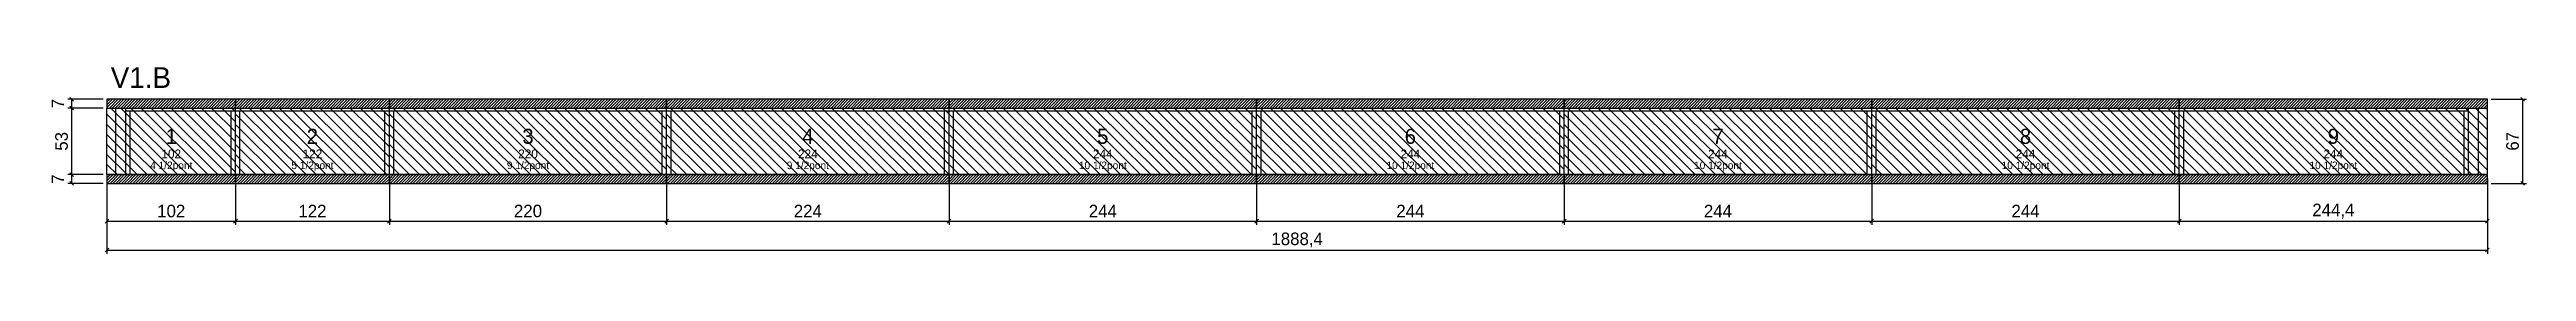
# Model space of a CAD drawing. Extents: x -69 to 4055, y -130 to 32.
# Drawn here: x 2090 to 4055, y -116 to 32 of the extents above; entities that cross this region are included whole.
import ezdxf
from ezdxf.enums import TextEntityAlignment as Align

# ---------------------------------------------------------------- set-up
doc = ezdxf.new("R2010")
doc.units = 0
for name, color, linetype in [('5', 5, 'Continuous'), ('COTA', 241, 'Continuous'), ('NOMENCLATURA', 7, 'Continuous'), ('Painéis', 200, 'Continuous'), ('Reaproveitamento', 30, 'Continuous'), ('SARR_2.2x7', 40, 'Continuous'), ('SARR_3.5x7', 81, 'Continuous'), ('SCO-___-LAJ', 224, 'Continuous'), ('texto', 7, 'Continuous')]:
    doc.layers.add(name, color=color, linetype=linetype)
doc.dimstyles.new('PAINEL', dxfattribs={"dimtxt": 10, "dimasz": 3, "dimexe": 3, "dimexo": 3, "dimgap": 3, "dimtad": 1, "dimblk": 'OBLIQUE', "dimblk1": 'OBLIQUE', "dimcen": 2.5, "dimclrd": 4, "dimclre": 4, "dimclrt": 240, "dimazin": 3, "dimtfac": 1, "dimtmove": 0, "dimatfit": 3})

msp = doc.modelspace()

# ---------------------------------------------------------------- texts
at = {"layer": '5'}
for s, height, p in [('1', 12, (2186.4, -22.5)), ('2', 12, (2298.4, -22.5)), ('3', 12, (2469.4, -22.5)), ('4', 12, (2691.4, -22.5)), ('5', 12, (2925.4, -22.5)), ('6', 12, (3169.4, -22.5)), ('7', 12, (3413.4, -22.5)), ('8', 12, (3657.4, -22.5)), ('9', 12, (3901.6, -22.5)), ('102', 7, (2186.4, -36.5)), ('122', 7, (2298.4, -36.5)), ('220', 7, (2469.4, -36.5)), ('224', 7, (2691.4, -36.5)), ('244', 7, (2925.4, -36.5)), ('244', 7, (3169.4, -36.5)), ('244', 7, (3413.4, -36.5)), ('244', 7, (3657.4, -36.5)), ('244', 7, (3901.6, -36.5))]:
    msp.add_text(s, height=height, dxfattribs=at).set_placement(p, align=Align.MIDDLE_CENTER)
at = {"layer": 'NOMENCLATURA'}
msp.add_text('V1.B', height=16.5, dxfattribs=at).set_placement((2138.4, 16))
at = {"layer": 'texto', "char_height": 6, "attachment_point": 5}
for s, insert in [('4 1/2pont', (2186.4, -46.5)), ('5 1/2pont', (2298.4, -46.5)), ('9 1/2pont', (2469.4, -46.5)), ('9 1/2pont', (2691.4, -46.5)), ('10 1/2pont', (2925.4, -46.5)), ('10 1/2pont', (3169.4, -46.5)), ('10 1/2pont', (3413.4, -46.5)), ('10 1/2pont', (3657.4, -46.5)), ('10 1/2pont', (3901.6, -46.5))]:
    msp.add_mtext(s, dxfattribs=dict(at, insert=insert))

# ---------------------------------------------------------------- blocks, each defined once
blk = doc.blocks.new('_OBLIQUE')
at = {"color": 0, "linetype": 'BYBLOCK'}
blk.add_line((-0.5, -0.5), (0.5, 0.5), dxfattribs=at)

# ---------------------------------------------------------------- dimensions: what is measured, and where the dimension line sits
at = {"layer": 'COTA'}
for base, p1, p2 in [((2107.4, 0), (2135.4, 0), (2135.4, 7)), ((2107.4, -53), (2135.4, -53), (2135.4, 0)), ((4051.8, -60), (4023.8, -60), (4023.8, 7)), ((2107.4, -60), (2135.4, -60), (2135.4, -53))]:
    msp.add_linear_dim(base=base, p1=p1, p2=p2, angle=90, dimstyle='PAINEL', dxfattribs=at).render()
for base, p1, p2 in [((2135.4, -90), (2135.4, -53), (2237.4, -53)), ((2135.4, -113), (2135.4, -53), (4023.8, -53)), ((2237.4, -90), (2237.4, -53), (2359.4, -53)), ((2359.4, -90), (2359.4, -53), (2579.4, -53)), ((2579.4, -90), (2579.4, -53), (2803.4, -53)), ((2803.4, -90), (2803.4, -53), (3047.4, -53)), ((3047.4, -90), (3047.4, -53), (3291.4, -53)), ((3291.4, -90), (3291.4, -53), (3535.4, -53)), ((3535.4, -90), (3535.4, -53), (3779.4, -53)), ((3779.4, -90), (3779.4, -53), (4023.8, -53))]:
    msp.add_linear_dim(base=base, p1=p1, p2=p2, dimstyle='PAINEL', dxfattribs=at).render()

# ---------------------------------------------------------------- hatches: boundary and pattern name
at = {"layer": 'COTA'}
h = msp.add_hatch(dxfattribs=at)
h.set_pattern_fill('ANSI31', scale=0.5)
h.paths.add_polyline_path([(2135.4, 0), (2237.4, 0), (2237.4, 7), (2135.4, 7)])
h = msp.add_hatch(dxfattribs=at)
h.set_pattern_fill('ANSI31', scale=0.5)
h.paths.add_polyline_path([(2237.4, 0), (2359.4, 0), (2359.4, 7), (2237.4, 7)])
h = msp.add_hatch(dxfattribs=at)
h.set_pattern_fill('ANSI31', scale=0.5)
h.paths.add_polyline_path([(2359.4, 0), (2579.4, 0), (2579.4, 7), (2359.4, 7)])
h = msp.add_hatch(dxfattribs=at)
h.set_pattern_fill('ANSI31', scale=0.5)
h.paths.add_polyline_path([(2579.4, 0), (2803.4, 0), (2803.4, 7), (2579.4, 7)])
h = msp.add_hatch(dxfattribs=at)
h.set_pattern_fill('ANSI31', scale=0.5)
h.paths.add_polyline_path([(2803.4, 0), (3047.4, 0), (3047.4, 7), (2803.4, 7)])
h = msp.add_hatch(dxfattribs=at)
h.set_pattern_fill('ANSI31', scale=0.5)
h.paths.add_polyline_path([(3047.4, 0), (3291.4, 0), (3291.4, 7), (3047.4, 7)])
h = msp.add_hatch(dxfattribs=at)
h.set_pattern_fill('ANSI31', scale=0.5)
h.paths.add_polyline_path([(3291.4, 0), (3535.4, 0), (3535.4, 7), (3291.4, 7)])
h = msp.add_hatch(dxfattribs=at)
h.set_pattern_fill('ANSI31', scale=0.5)
h.paths.add_polyline_path([(3535.4, 0), (3779.4, 0), (3779.4, 7), (3535.4, 7)])
h = msp.add_hatch(dxfattribs=at)
h.set_pattern_fill('ANSI31', scale=0.5)
h.paths.add_polyline_path([(3779.4, 0), (4023.8, 0), (4023.8, 7), (3779.4, 7)])
h = msp.add_hatch(dxfattribs=at)
h.set_pattern_fill('ANSI31', scale=0.5)
h.paths.add_polyline_path([(2135.4, -60), (2237.4, -60), (2237.4, -53), (2135.4, -53)])
h = msp.add_hatch(dxfattribs=at)
h.set_pattern_fill('ANSI31', scale=0.5)
h.paths.add_polyline_path([(2237.4, -60), (2359.4, -60), (2359.4, -53), (2237.4, -53)])
h = msp.add_hatch(dxfattribs=at)
h.set_pattern_fill('ANSI31', scale=0.5)
h.paths.add_polyline_path([(2359.4, -60), (2579.4, -60), (2579.4, -53), (2359.4, -53)])
h = msp.add_hatch(dxfattribs=at)
h.set_pattern_fill('ANSI31', scale=0.5)
h.paths.add_polyline_path([(2579.4, -60), (2803.4, -60), (2803.4, -53), (2579.4, -53)])
h = msp.add_hatch(dxfattribs=at)
h.set_pattern_fill('ANSI31', scale=0.5)
h.paths.add_polyline_path([(2803.4, -60), (3047.4, -60), (3047.4, -53), (2803.4, -53)])
h = msp.add_hatch(dxfattribs=at)
h.set_pattern_fill('ANSI31', scale=0.5)
h.paths.add_polyline_path([(3047.4, -60), (3291.4, -60), (3291.4, -53), (3047.4, -53)])
h = msp.add_hatch(dxfattribs=at)
h.set_pattern_fill('ANSI31', scale=0.5)
h.paths.add_polyline_path([(3291.4, -60), (3535.4, -60), (3535.4, -53), (3291.4, -53)])
h = msp.add_hatch(dxfattribs=at)
h.set_pattern_fill('ANSI31', scale=0.5)
h.paths.add_polyline_path([(3535.4, -60), (3779.4, -60), (3779.4, -53), (3535.4, -53)])
h = msp.add_hatch(dxfattribs=at)
h.set_pattern_fill('ANSI31', scale=0.5)
h.paths.add_polyline_path([(3779.4, -60), (4023.8, -60), (4023.8, -53), (3779.4, -53)])

# ---------------------------------------------------------------- linework, layer by layer
at = {"layer": 'Painéis'}
for p, q in [((2135.4, 0), (2237.4, 0)), ((2135.4, -53), (2135.4, 0)), ((2237.4, -53), (2237.4, 0)), ((2237.4, -53), (2237.4, 0)), ((2237.4, 0), (2359.4, 0)), ((2237.4, -53), (2237.4, 0)), ((2359.4, -53), (2359.4, 0)), ((2359.4, -53), (2359.4, 0)), ((2359.4, 0), (2579.4, 0)), ((2359.4, -53), (2359.4, 0)), ((2579.4, -53), (2579.4, 0)), ((2579.4, -53), (2579.4, 0)), ((2579.4, 0), (2803.4, 0)), ((2579.4, -53), (2579.4, 0)), ((2803.4, -53), (2803.4, 0)), ((2803.4, -53), (2803.4, 0)), ((2803.4, 0), (3047.4, 0)), ((2803.4, -53), (2803.4, 0)), ((3047.4, -53), (3047.4, 0)), ((3047.4, -53), (3047.4, 0)), ((3047.4, 0), (3291.4, 0)), ((3047.4, -53), (3047.4, 0)), ((3291.4, -53), (3291.4, 0)), ((3291.4, -53), (3291.4, 0)), ((3291.4, 0), (3535.4, 0)), ((3291.4, -53), (3291.4, 0)), ((3535.4, -53), (3535.4, 0)), ((3535.4, -53), (3535.4, 0)), ((3535.4, 0), (3779.4, 0)), ((3535.4, -53), (3535.4, 0)), ((3779.4, -53), (3779.4, 0)), ((3779.4, -53), (3779.4, 0)), ((3779.4, 0), (4023.8, 0)), ((3779.4, -53), (3779.4, 0)), ((4023.8, -53), (4023.8, 0)), ((2135.4, -53), (2237.4, -53)), ((2237.4, -53), (2359.4, -53)), ((2359.4, -53), (2579.4, -53)), ((2579.4, -53), (2803.4, -53)), ((2803.4, -53), (3047.4, -53)), ((3047.4, -53), (3291.4, -53)), ((3291.4, -53), (3535.4, -53)), ((3535.4, -53), (3779.4, -53)), ((3779.4, -53), (4023.8, -53))]:
    msp.add_line(p, q, dxfattribs=at)
at = {"layer": 'Reaproveitamento', "color": 30}
for p, q in [((2191.4, -53), (2138.4, 0)), ((2199.4, -53), (2146.4, 0)), ((2207.4, -53), (2154.4, 0)), ((2215.4, -53), (2162.4, 0)), ((2223.4, -53), (2170.4, 0)), ((2231.4, -53), (2178.4, 0)), ((2237.4, -51), (2186.4, 0)), ((2237.4, -43), (2194.4, 0)), ((2237.4, -35), (2202.4, 0)), ((2237.4, -27), (2210.4, 0)), ((2237.4, -19), (2218.4, 0)), ((2237.4, -11), (2226.4, 0)), ((2237.4, -3), (2234.4, 0)), ((2293.4, -53), (2240.4, 0)), ((2301.4, -53), (2248.4, 0)), ((2309.4, -53), (2256.4, 0)), ((2317.4, -53), (2264.4, 0)), ((2325.4, -53), (2272.4, 0)), ((2333.4, -53), (2280.4, 0)), ((2341.4, -53), (2288.4, 0)), ((2349.4, -53), (2296.4, 0)), ((2357.4, -53), (2304.4, 0)), ((2359.4, -47), (2312.4, 0)), ((2359.4, -39), (2320.4, 0)), ((2359.4, -31), (2328.4, 0)), ((2359.4, -23), (2336.4, 0)), ((2359.4, -15), (2344.4, 0)), ((2359.4, -7), (2352.4, 0)), ((2415.4, -53), (2362.4, 0)), ((2423.4, -53), (2370.4, 0)), ((2431.4, -53), (2378.4, 0)), ((2439.4, -53), (2386.4, 0)), ((2447.4, -53), (2394.4, 0)), ((2455.4, -53), (2402.4, 0)), ((2463.4, -53), (2410.4, 0)), ((2471.4, -53), (2418.4, 0)), ((2479.4, -53), (2426.4, 0)), ((2487.4, -53), (2434.4, 0)), ((2495.4, -53), (2442.4, 0)), ((2503.4, -53), (2450.4, 0)), ((2511.4, -53), (2458.4, 0)), ((2519.4, -53), (2466.4, 0)), ((2527.4, -53), (2474.4, 0)), ((2535.4, -53), (2482.4, 0)), ((2543.4, -53), (2490.4, 0)), ((2551.4, -53), (2498.4, 0)), ((2559.4, -53), (2506.4, 0)), ((2567.4, -53), (2514.4, 0)), ((2575.4, -53), (2522.4, 0)), ((2579.4, -49), (2530.4, 0)), ((2579.4, -41), (2538.4, 0)), ((2579.4, -33), (2546.4, 0)), ((2579.4, -25), (2554.4, 0)), ((2579.4, -17), (2562.4, 0)), ((2579.4, -9), (2570.4, 0)), ((2579.4, -1), (2578.4, 0)), ((2635.4, -53), (2582.4, 0)), ((2643.4, -53), (2590.4, 0)), ((2651.4, -53), (2598.4, 0)), ((2659.4, -53), (2606.4, 0)), ((2667.4, -53), (2614.4, 0)), ((2675.4, -53), (2622.4, 0)), ((2683.4, -53), (2630.4, 0)), ((2691.4, -53), (2638.4, 0)), ((2699.4, -53), (2646.4, 0)), ((2707.4, -53), (2654.4, 0)), ((2715.4, -53), (2662.4, 0)), ((2723.4, -53), (2670.4, 0)), ((2731.4, -53), (2678.4, 0)), ((2739.4, -53), (2686.4, 0)), ((2747.4, -53), (2694.4, 0)), ((2755.4, -53), (2702.4, 0)), ((2763.4, -53), (2710.4, 0)), ((2771.4, -53), (2718.4, 0)), ((2779.4, -53), (2726.4, 0)), ((2787.4, -53), (2734.4, 0)), ((2795.4, -53), (2742.4, 0)), ((2803.4, -53), (2750.4, 0)), ((2803.4, -45), (2758.4, 0)), ((2803.4, -37), (2766.4, 0)), ((2803.4, -29), (2774.4, 0)), ((2803.4, -21), (2782.4, 0)), ((2803.4, -13), (2790.4, 0)), ((2803.4, -5), (2798.4, 0)), ((2859.4, -53), (2806.4, 0)), ((2867.4, -53), (2814.4, 0)), ((2875.4, -53), (2822.4, 0)), ((2883.4, -53), (2830.4, 0)), ((2891.4, -53), (2838.4, 0)), ((2899.4, -53), (2846.4, 0)), ((2907.4, -53), (2854.4, 0)), ((2915.4, -53), (2862.4, 0)), ((2923.4, -53), (2870.4, 0)), ((2931.4, -53), (2878.4, 0)), ((2939.4, -53), (2886.4, 0)), ((2947.4, -53), (2894.4, 0)), ((2955.4, -53), (2902.4, 0)), ((2963.4, -53), (2910.4, 0)), ((2971.4, -53), (2918.4, 0)), ((2979.4, -53), (2926.4, 0)), ((2987.4, -53), (2934.4, 0)), ((2995.4, -53), (2942.4, 0)), ((3003.4, -53), (2950.4, 0)), ((3011.4, -53), (2958.4, 0)), ((3019.4, -53), (2966.4, 0)), ((3027.4, -53), (2974.4, 0)), ((3035.4, -53), (2982.4, 0)), ((3043.4, -53), (2990.4, 0)), ((3047.4, -49), (2998.4, 0)), ((3047.4, -41), (3006.4, 0)), ((3047.4, -33), (3014.4, 0)), ((3047.4, -25), (3022.4, 0)), ((3047.4, -17), (3030.4, 0)), ((3047.4, -9), (3038.4, 0)), ((3047.4, -1), (3046.4, 0)), ((3103.4, -53), (3050.4, 0)), ((3111.4, -53), (3058.4, 0)), ((3119.4, -53), (3066.4, 0)), ((3127.4, -53), (3074.4, 0)), ((3135.4, -53), (3082.4, 0)), ((3143.4, -53), (3090.4, 0)), ((3151.4, -53), (3098.4, 0)), ((3159.4, -53), (3106.4, 0)), ((3167.4, -53), (3114.4, 0)), ((3175.4, -53), (3122.4, 0)), ((3183.4, -53), (3130.4, 0)), ((3191.4, -53), (3138.4, 0)), ((3199.4, -53), (3146.4, 0)), ((3207.4, -53), (3154.4, 0)), ((3215.4, -53), (3162.4, 0)), ((3223.4, -53), (3170.4, 0)), ((3231.4, -53), (3178.4, 0)), ((3239.4, -53), (3186.4, 0)), ((3247.4, -53), (3194.4, 0)), ((3255.4, -53), (3202.4, 0)), ((3263.4, -53), (3210.4, 0)), ((3271.4, -53), (3218.4, 0)), ((3279.4, -53), (3226.4, 0)), ((3287.4, -53), (3234.4, 0)), ((3291.4, -49), (3242.4, 0)), ((3291.4, -41), (3250.4, 0)), ((3291.4, -33), (3258.4, 0)), ((3291.4, -25), (3266.4, 0)), ((3291.4, -17), (3274.4, 0)), ((3291.4, -9), (3282.4, 0)), ((3291.4, -1), (3290.4, 0)), ((3347.4, -53), (3294.4, 0)), ((3355.4, -53), (3302.4, 0)), ((3363.4, -53), (3310.4, 0)), ((3371.4, -53), (3318.4, 0)), ((3379.4, -53), (3326.4, 0)), ((3387.4, -53), (3334.4, 0)), ((3395.4, -53), (3342.4, 0)), ((3403.4, -53), (3350.4, 0)), ((3411.4, -53), (3358.4, 0)), ((3419.4, -53), (3366.4, 0)), ((3427.4, -53), (3374.4, 0)), ((3435.4, -53), (3382.4, 0)), ((3443.4, -53), (3390.4, 0)), ((3451.4, -53), (3398.4, 0)), ((3459.4, -53), (3406.4, 0)), ((3467.4, -53), (3414.4, 0)), ((3475.4, -53), (3422.4, 0)), ((3483.4, -53), (3430.4, 0)), ((3491.4, -53), (3438.4, 0)), ((3499.4, -53), (3446.4, 0)), ((3507.4, -53), (3454.4, 0)), ((3515.4, -53), (3462.4, 0)), ((3523.4, -53), (3470.4, 0)), ((3531.4, -53), (3478.4, 0)), ((3535.4, -49), (3486.4, 0)), ((3535.4, -41), (3494.4, 0)), ((3535.4, -33), (3502.4, 0)), ((3535.4, -25), (3510.4, 0)), ((3535.4, -17), (3518.4, 0)), ((3535.4, -9), (3526.4, 0)), ((3535.4, -1), (3534.4, 0)), ((3591.4, -53), (3538.4, 0)), ((3599.4, -53), (3546.4, 0)), ((3607.4, -53), (3554.4, 0)), ((3615.4, -53), (3562.4, 0)), ((3623.4, -53), (3570.4, 0)), ((3631.4, -53), (3578.4, 0)), ((3639.4, -53), (3586.4, 0)), ((3647.4, -53), (3594.4, 0)), ((3655.4, -53), (3602.4, 0)), ((3663.4, -53), (3610.4, 0)), ((3671.4, -53), (3618.4, 0)), ((3679.4, -53), (3626.4, 0)), ((3687.4, -53), (3634.4, 0)), ((3695.4, -53), (3642.4, 0)), ((3703.4, -53), (3650.4, 0)), ((3711.4, -53), (3658.4, 0)), ((3719.4, -53), (3666.4, 0)), ((3727.4, -53), (3674.4, 0)), ((3735.4, -53), (3682.4, 0)), ((3743.4, -53), (3690.4, 0)), ((3751.4, -53), (3698.4, 0)), ((3759.4, -53), (3706.4, 0)), ((3767.4, -53), (3714.4, 0)), ((3775.4, -53), (3722.4, 0)), ((3779.4, -49), (3730.4, 0)), ((3779.4, -41), (3738.4, 0)), ((3779.4, -33), (3746.4, 0)), ((3779.4, -25), (3754.4, 0)), ((3779.4, -17), (3762.4, 0)), ((3779.4, -9), (3770.4, 0)), ((3779.4, -1), (3778.4, 0)), ((3835.4, -53), (3782.4, 0)), ((3843.4, -53), (3790.4, 0)), ((3851.4, -53), (3798.4, 0)), ((3859.4, -53), (3806.4, 0)), ((3867.4, -53), (3814.4, 0)), ((3875.4, -53), (3822.4, 0)), ((3883.4, -53), (3830.4, 0)), ((3891.4, -53), (3838.4, 0)), ((3899.4, -53), (3846.4, 0)), ((3907.4, -53), (3854.4, 0)), ((3915.4, -53), (3862.4, 0)), ((3923.4, -53), (3870.4, 0)), ((3931.4, -53), (3878.4, 0)), ((3939.4, -53), (3886.4, 0)), ((3947.4, -53), (3894.4, 0)), ((3955.4, -53), (3902.4, 0)), ((3963.4, -53), (3910.4, 0)), ((3971.4, -53), (3918.4, 0)), ((3979.4, -53), (3926.4, 0)), ((3987.4, -53), (3934.4, 0)), ((3995.4, -53), (3942.4, 0)), ((4003.4, -53), (3950.4, 0)), ((4011.4, -53), (3958.4, 0)), ((4019.4, -53), (3966.4, 0)), ((4023.8, -49.4), (3974.4, 0)), ((4023.8, -41.4), (3982.4, 0)), ((4023.8, -33.4), (3990.4, 0)), ((4023.8, -25.4), (3998.4, 0)), ((4023.8, -17.4), (4006.4, 0)), ((4023.8, -9.4), (4014.4, 0)), ((4023.8, -1.4), (4022.4, 0)), ((2183.4, -53), (2135.4, -5)), ((2175.4, -53), (2135.4, -13)), ((2285.4, -53), (2237.4, -5)), ((2277.4, -53), (2237.4, -13)), ((2407.4, -53), (2359.4, -5)), ((2399.4, -53), (2359.4, -13)), ((2627.4, -53), (2579.4, -5)), ((2619.4, -53), (2579.4, -13)), ((2851.4, -53), (2803.4, -5)), ((2843.4, -53), (2803.4, -13)), ((3095.4, -53), (3047.4, -5)), ((3087.4, -53), (3047.4, -13)), ((3339.4, -53), (3291.4, -5)), ((3331.4, -53), (3291.4, -13)), ((3583.4, -53), (3535.4, -5)), ((3575.4, -53), (3535.4, -13)), ((3827.4, -53), (3779.4, -5)), ((3819.4, -53), (3779.4, -13)), ((2167.4, -53), (2135.4, -21)), ((2159.4, -53), (2135.4, -29)), ((2151.4, -53), (2135.4, -37)), ((2269.4, -53), (2237.4, -21)), ((2261.4, -53), (2237.4, -29)), ((2253.4, -53), (2237.4, -37)), ((2391.4, -53), (2359.4, -21)), ((2383.4, -53), (2359.4, -29)), ((2375.4, -53), (2359.4, -37)), ((2611.4, -53), (2579.4, -21)), ((2603.4, -53), (2579.4, -29)), ((2595.4, -53), (2579.4, -37)), ((2835.4, -53), (2803.4, -21)), ((2827.4, -53), (2803.4, -29)), ((2819.4, -53), (2803.4, -37)), ((3079.4, -53), (3047.4, -21)), ((3071.4, -53), (3047.4, -29)), ((3063.4, -53), (3047.4, -37)), ((3323.4, -53), (3291.4, -21)), ((3315.4, -53), (3291.4, -29)), ((3307.4, -53), (3291.4, -37)), ((3567.4, -53), (3535.4, -21)), ((3559.4, -53), (3535.4, -29)), ((3551.4, -53), (3535.4, -37)), ((3811.4, -53), (3779.4, -21)), ((3803.4, -53), (3779.4, -29)), ((3795.4, -53), (3779.4, -37)), ((2143.4, -53), (2135.4, -45)), ((2135.4, -53), (2135.4, -53)), ((2245.4, -53), (2237.4, -45)), ((2237.4, -53), (2237.4, -53)), ((2367.4, -53), (2359.4, -45)), ((2359.4, -53), (2359.4, -53)), ((2587.4, -53), (2579.4, -45)), ((2579.4, -53), (2579.4, -53)), ((2811.4, -53), (2803.4, -45)), ((2803.4, -53), (2803.4, -53)), ((3055.4, -53), (3047.4, -45)), ((3047.4, -53), (3047.4, -53)), ((3299.4, -53), (3291.4, -45)), ((3291.4, -53), (3291.4, -53)), ((3543.4, -53), (3535.4, -45)), ((3535.4, -53), (3535.4, -53)), ((3787.4, -53), (3779.4, -45)), ((3779.4, -53), (3779.4, -53))]:
    msp.add_line(p, q, dxfattribs=at)
at = {"layer": 'SARR_2.2x7'}
for p, q in [((2142.4, -53), (2142.4, 0)), ((4016.8, -53), (4016.8, 0)), ((2150.4, -2.2), (2237.4, -2.2)), ((2237.4, -2.2), (2359.4, -2.2)), ((2359.4, -2.2), (2579.4, -2.2)), ((2579.4, -2.2), (2803.4, -2.2)), ((2803.4, -2.2), (3047.4, -2.2)), ((3047.4, -2.2), (3291.4, -2.2)), ((3291.4, -2.2), (3535.4, -2.2)), ((3535.4, -2.2), (3779.4, -2.2)), ((3779.4, -2.2), (4008.8, -2.2))]:
    msp.add_line(p, q, dxfattribs=at)
at = {"layer": 'SARR_3.5x7'}
for p, q in [((2150.4, -53), (2150.4, 0)), ((2237.4, -53), (2237.4, 0)), ((2237.4, -53), (2237.4, 0)), ((2359.4, -53), (2359.4, 0)), ((2359.4, -53), (2359.4, 0)), ((2579.4, -53), (2579.4, 0)), ((2579.4, -53), (2579.4, 0)), ((2803.4, -53), (2803.4, 0)), ((2803.4, -53), (2803.4, 0)), ((3047.4, -53), (3047.4, 0)), ((3047.4, -53), (3047.4, 0)), ((3291.4, -53), (3291.4, 0)), ((3291.4, -53), (3291.4, 0)), ((3535.4, -53), (3535.4, 0)), ((3535.4, -53), (3535.4, 0)), ((3779.4, -53), (3779.4, 0)), ((3779.4, -53), (3779.4, 0)), ((4008.8, -53), (4008.8, 0)), ((2153.9, -53), (2153.9, -2.2)), ((2233.9, -53), (2233.9, -2.2)), ((2240.9, -53), (2240.9, -2.2)), ((2355.9, -53), (2355.9, -2.2)), ((2362.9, -53), (2362.9, -2.2)), ((2575.9, -53), (2575.9, -2.2)), ((2582.9, -53), (2582.9, -2.2)), ((2799.9, -53), (2799.9, -2.2)), ((2806.9, -53), (2806.9, -2.2)), ((3043.9, -53), (3043.9, -2.2)), ((3050.9, -53), (3050.9, -2.2)), ((3287.9, -53), (3287.9, -2.2)), ((3294.9, -53), (3294.9, -2.2)), ((3531.9, -53), (3531.9, -2.2)), ((3538.9, -53), (3538.9, -2.2)), ((3775.9, -53), (3775.9, -2.2)), ((3782.9, -53), (3782.9, -2.2)), ((4005.3, -53), (4005.3, -2.2)), ((2150.4, -53), (2153.9, -53)), ((2233.9, -53), (2237.4, -53)), ((2237.4, -53), (2240.9, -53)), ((2355.9, -53), (2359.4, -53)), ((2359.4, -53), (2362.9, -53)), ((2575.9, -53), (2579.4, -53)), ((2579.4, -53), (2582.9, -53)), ((2799.9, -53), (2803.4, -53)), ((2803.4, -53), (2806.9, -53)), ((3043.9, -53), (3047.4, -53)), ((3047.4, -53), (3050.9, -53)), ((3287.9, -53), (3291.4, -53)), ((3291.4, -53), (3294.9, -53)), ((3531.9, -53), (3535.4, -53)), ((3535.4, -53), (3538.9, -53)), ((3775.9, -53), (3779.4, -53)), ((3779.4, -53), (3782.9, -53)), ((4005.3, -53), (4008.8, -53))]:
    msp.add_line(p, q, dxfattribs=at)
at = {"layer": 'SCO-___-LAJ'}
for points in [[(2135.4, 0), (2237.4, 0), (2237.4, 7), (2135.4, 7)], [(2237.4, 0), (2359.4, 0), (2359.4, 7), (2237.4, 7)], [(2359.4, 0), (2579.4, 0), (2579.4, 7), (2359.4, 7)], [(2579.4, 0), (2803.4, 0), (2803.4, 7), (2579.4, 7)], [(2803.4, 0), (3047.4, 0), (3047.4, 7), (2803.4, 7)], [(3047.4, 0), (3291.4, 0), (3291.4, 7), (3047.4, 7)], [(3291.4, 0), (3535.4, 0), (3535.4, 7), (3291.4, 7)], [(3535.4, 0), (3779.4, 0), (3779.4, 7), (3535.4, 7)], [(3779.4, 0), (4023.8, 0), (4023.8, 7), (3779.4, 7)], [(2135.4, -60), (2237.4, -60), (2237.4, -53), (2135.4, -53)], [(2237.4, -60), (2359.4, -60), (2359.4, -53), (2237.4, -53)], [(2359.4, -60), (2579.4, -60), (2579.4, -53), (2359.4, -53)], [(2579.4, -60), (2803.4, -60), (2803.4, -53), (2579.4, -53)], [(2803.4, -60), (3047.4, -60), (3047.4, -53), (2803.4, -53)], [(3047.4, -60), (3291.4, -60), (3291.4, -53), (3047.4, -53)], [(3291.4, -60), (3535.4, -60), (3535.4, -53), (3291.4, -53)], [(3535.4, -60), (3779.4, -60), (3779.4, -53), (3535.4, -53)], [(3779.4, -60), (4023.8, -60), (4023.8, -53), (3779.4, -53)]]:
    msp.add_lwpolyline(points, close=True, dxfattribs=at)

msp.set_redraw_order([(e.dxf.handle, doc.entitydb.next_handle()) for e in msp.query("TEXT MTEXT ATTDEF DIMENSION ARC_DIMENSION")])  # texts and dimensions are drawn at this point

doc.saveas('drawing.dxf')
